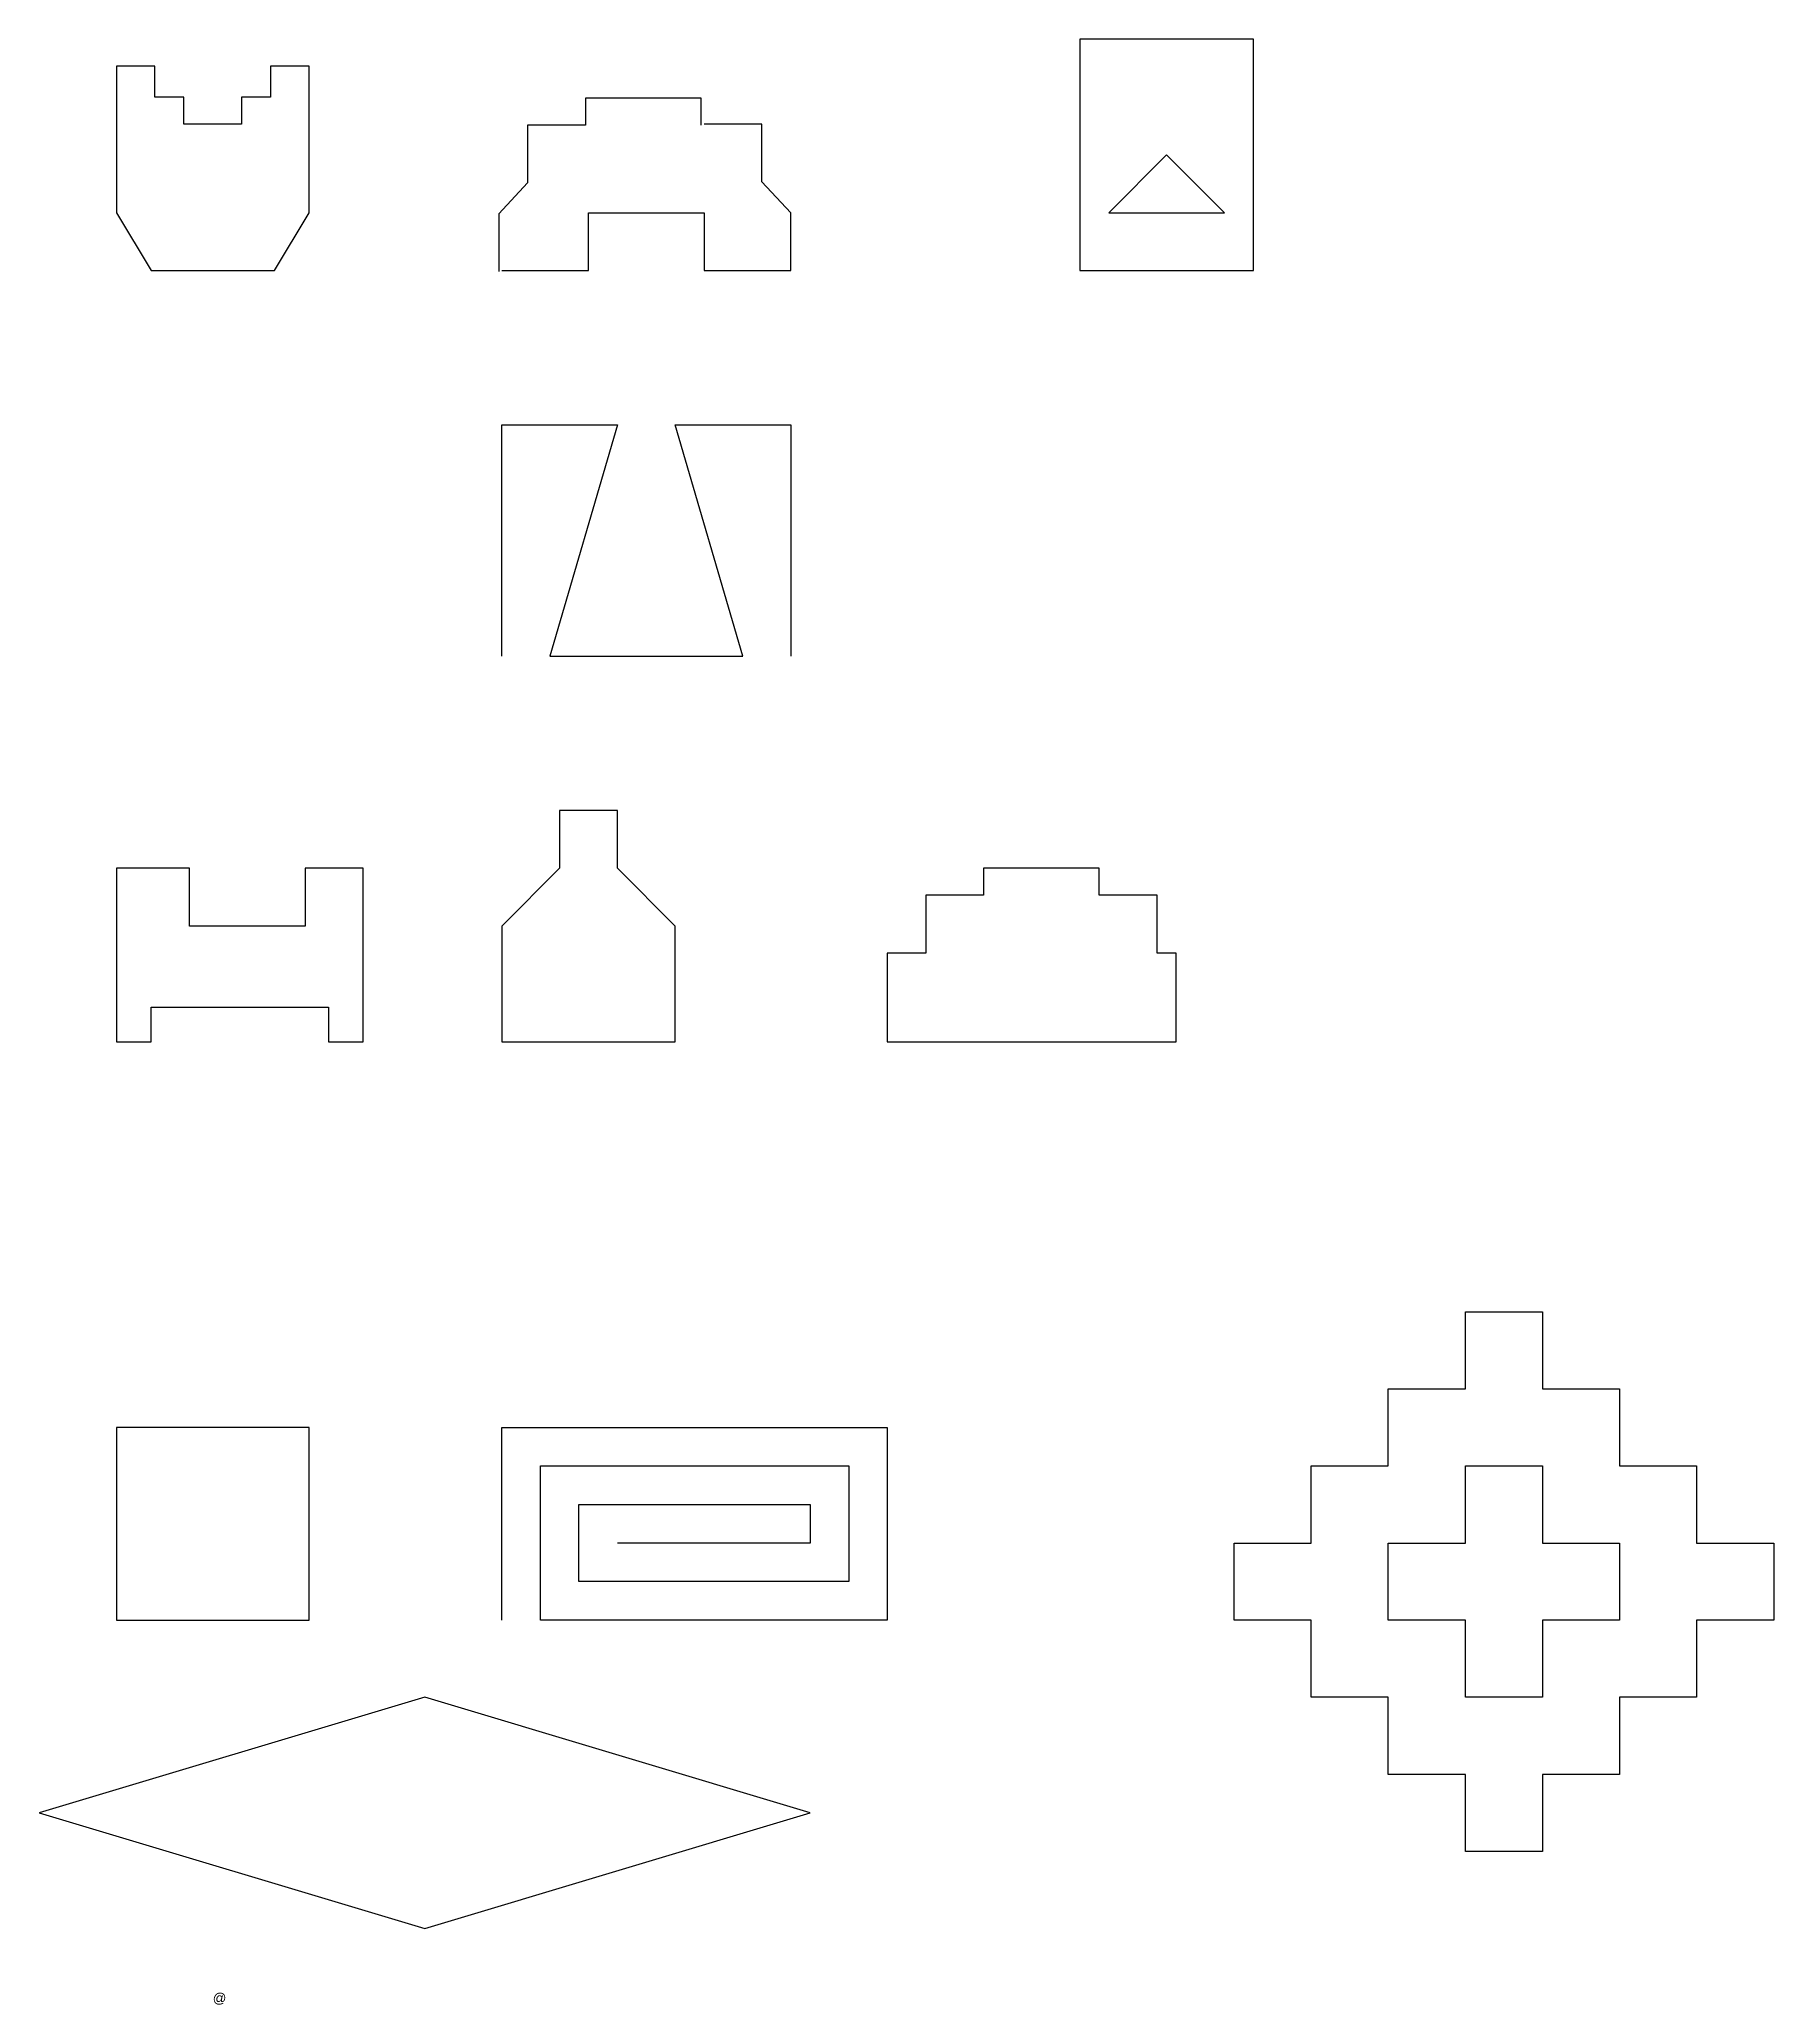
# Model space of a CAD drawing. Header units: millimetres. Extents: x 30 to 2442, y 106 to 1886.
# Drawn here: x 30 to 480, y 1256 to 1766 of the extents above; entities that cross this region are included whole.
import ezdxf

# ---------------------------------------------------------------- set-up
doc = ezdxf.new("R2010")
doc.units = ezdxf.units.MM
doc.styles.get("Standard").update_dxf_attribs({"font": 'arial.ttf'})

msp = doc.modelspace()

# ---------------------------------------------------------------- texts
at = {"insert": (75, 1259.17), "char_height": 2.5, "width": 3.3914, "attachment_point": 1}
msp.add_mtext('@', dxfattribs=at)

# ---------------------------------------------------------------- linework, layer by layer
for p, q in [((345, 1765.89), (300, 1765.89)), ((300, 1765.89), (300, 1705.89)), ((345, 1705.89), (345, 1765.89)), ((60, 1758.89), (50, 1758.89)), ((50, 1758.89), (50, 1720.89)), ((60, 1750.89), (60, 1758.89)), ((100, 1758.89), (90, 1758.89)), ((90, 1758.89), (90, 1750.89)), ((100, 1720.89), (100, 1758.89)), ((67.5, 1750.89), (60, 1750.89)), ((67.5, 1743.89), (67.5, 1750.89)), ((90, 1750.89), (82.5, 1750.89)), ((82.5, 1750.89), (82.5, 1743.89)), ((201.71, 1750.66), (171.71, 1750.66)), ((171.71, 1750.66), (171.71, 1743.66)), ((201.71, 1743.66), (201.71, 1750.66)), ((82.5, 1743.89), (67.5, 1743.89)), ((171.71, 1743.66), (156.71, 1743.66)), ((156.71, 1743.66), (156.71, 1728.66)), ((217.5, 1743.89), (202.5, 1743.89)), ((217.5, 1728.89), (217.5, 1743.89)), ((322.5, 1735.89), (307.5, 1720.89)), ((337.5, 1720.89), (322.5, 1735.89)), ((156.71, 1728.66), (149.21, 1720.66)), ((225, 1720.89), (217.5, 1728.89)), ((50, 1720.89), (59, 1705.89)), ((91, 1705.89), (100, 1720.89)), ((149.21, 1720.66), (149.21, 1705.66)), ((172.5, 1705.89), (172.5, 1720.89)), ((172.5, 1720.89), (202.5, 1720.89)), ((202.5, 1720.89), (202.5, 1705.89)), ((225, 1705.89), (225, 1720.89)), ((307.5, 1720.89), (337.5, 1720.89)), ((59, 1705.89), (91, 1705.89)), ((150, 1705.89), (172.5, 1705.89)), ((202.5, 1705.89), (225, 1705.89)), ((300, 1705.89), (345, 1705.89)), ((150, 1605.89), (150, 1665.89)), ((150, 1665.89), (180, 1665.89)), ((180, 1665.89), (162.5, 1605.89)), ((212.5, 1605.89), (195, 1665.89)), ((195, 1665.89), (225, 1665.89)), ((225, 1665.89), (225, 1605.89)), ((162.5, 1605.89), (212.5, 1605.89)), ((180, 1565.89), (165, 1565.89)), ((165, 1565.89), (165, 1550.89)), ((180, 1550.89), (180, 1565.89)), ((69, 1550.89), (50, 1550.89)), ((50, 1550.89), (50, 1505.89)), ((69, 1535.89), (69, 1550.89)), ((114, 1550.89), (99, 1550.89)), ((99, 1550.89), (99, 1535.89)), ((114, 1505.89), (114, 1550.89)), ((165, 1550.89), (150, 1535.89)), ((195, 1535.89), (180, 1550.89)), ((305, 1550.89), (275, 1550.89)), ((275, 1550.89), (275, 1543.89)), ((305, 1543.89), (305, 1550.89)), ((275, 1543.89), (260, 1543.89)), ((260, 1543.89), (260, 1528.89)), ((320, 1543.89), (305, 1543.89)), ((320, 1528.89), (320, 1543.89)), ((99, 1535.89), (69, 1535.89)), ((150, 1535.89), (150, 1505.89)), ((195, 1505.89), (195, 1535.89)), ((260, 1528.89), (250, 1528.89)), ((250, 1528.89), (250, 1505.89)), ((325, 1528.89), (320, 1528.89)), ((325, 1505.89), (325, 1528.89)), ((59, 1505.89), (59, 1514.89)), ((59, 1514.89), (105, 1514.89)), ((105, 1514.89), (105, 1505.89)), ((50, 1505.89), (59, 1505.89)), ((105, 1505.89), (114, 1505.89)), ((150, 1505.89), (195, 1505.89)), ((250, 1505.89), (325, 1505.89)), ((400, 1415.89), (400, 1435.89)), ((400, 1435.89), (420, 1435.89)), ((420, 1435.89), (420, 1415.89)), ((380, 1395.89), (380, 1415.89)), ((380, 1415.89), (400, 1415.89)), ((420, 1415.89), (440, 1415.89)), ((440, 1415.89), (440, 1395.89)), ((100, 1405.89), (50, 1405.89)), ((50, 1405.89), (50, 1355.89)), ((100, 1355.89), (100, 1405.89)), ((150, 1355.89), (150, 1405.89)), ((150, 1405.89), (250, 1405.89)), ((250, 1405.89), (250, 1355.89)), ((160, 1355.89), (160, 1395.89)), ((160, 1395.89), (240, 1395.89)), ((240, 1395.89), (240, 1365.89)), ((360, 1375.89), (360, 1395.89)), ((360, 1395.89), (380, 1395.89)), ((400, 1375.89), (400, 1395.89)), ((400, 1395.89), (420, 1395.89)), ((420, 1395.89), (420, 1375.89)), ((440, 1395.89), (460, 1395.89)), ((460, 1395.89), (460, 1375.89)), ((170, 1365.89), (170, 1385.89)), ((170, 1385.89), (230, 1385.89)), ((230, 1385.89), (230, 1375.89)), ((230, 1375.89), (180, 1375.89)), ((340, 1355.89), (340, 1375.89)), ((340, 1375.89), (360, 1375.89)), ((380, 1355.89), (380, 1375.89)), ((380, 1375.89), (400, 1375.89)), ((420, 1375.89), (440, 1375.89)), ((440, 1375.89), (440, 1355.89)), ((460, 1375.89), (480, 1375.89)), ((480, 1375.89), (480, 1355.89)), ((240, 1365.89), (170, 1365.89)), ((50, 1355.89), (100, 1355.89)), ((250, 1355.89), (160, 1355.89)), ((360, 1355.89), (340, 1355.89)), ((360, 1335.89), (360, 1355.89)), ((400, 1355.89), (380, 1355.89)), ((400, 1335.89), (400, 1355.89)), ((440, 1355.89), (420, 1355.89)), ((420, 1355.89), (420, 1335.89)), ((480, 1355.89), (460, 1355.89)), ((460, 1355.89), (460, 1335.89)), ((130, 1335.89), (30, 1305.89)), ((230, 1305.89), (130, 1335.89)), ((380, 1335.89), (360, 1335.89)), ((380, 1315.89), (380, 1335.89)), ((420, 1335.89), (400, 1335.89)), ((460, 1335.89), (440, 1335.89)), ((440, 1335.89), (440, 1315.89)), ((400, 1315.89), (380, 1315.89)), ((400, 1295.89), (400, 1315.89)), ((440, 1315.89), (420, 1315.89)), ((420, 1315.89), (420, 1295.89)), ((30, 1305.89), (130, 1275.89)), ((130, 1275.89), (230, 1305.89)), ((420, 1295.89), (400, 1295.89))]:
    msp.add_line(p, q)

msp.set_redraw_order([(e.dxf.handle, doc.entitydb.next_handle()) for e in msp.query("TEXT MTEXT ATTDEF DIMENSION ARC_DIMENSION")])  # texts and dimensions are drawn at this point

doc.saveas('drawing.dxf')
